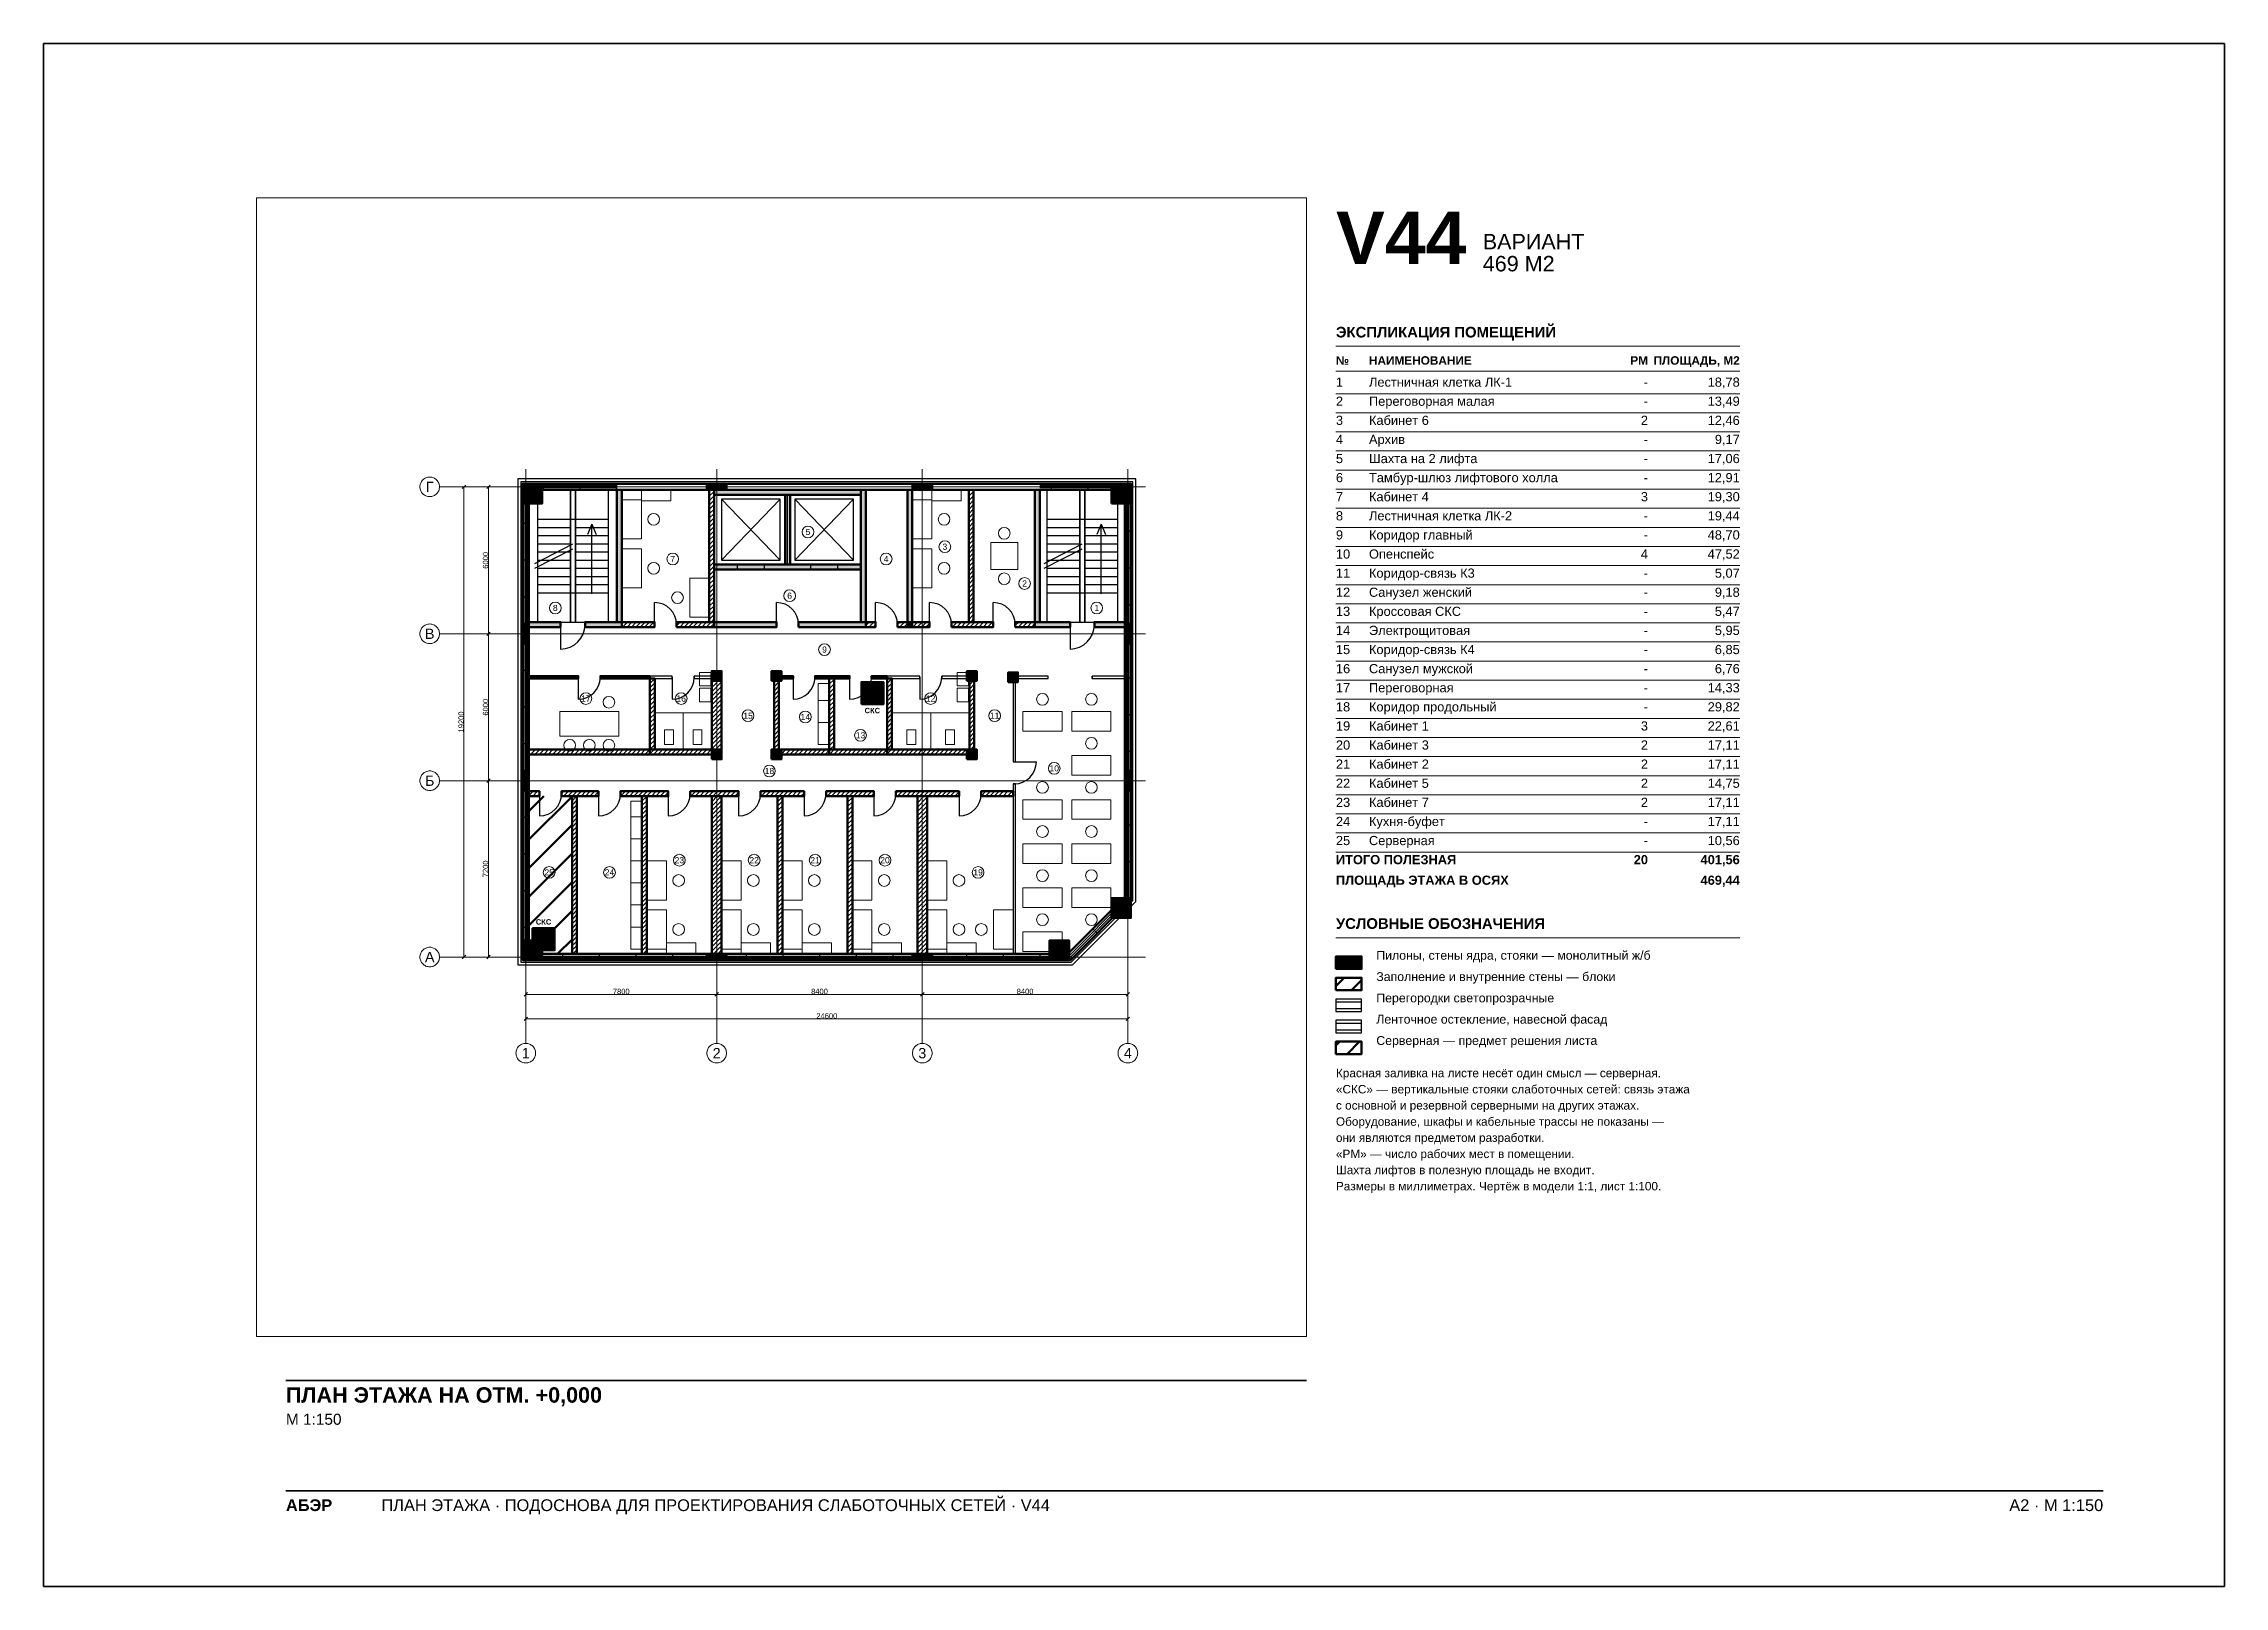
# Paper-space layout 'A2-1-100' of a CAD drawing. Header units: millimetres. Extents: x 0 to 594, y 0 to 420.
# The model-space entities are those that its viewports show. They can reach past a viewport. Long polylines and large blocks are cut down to what shows.
import ezdxf
from ezdxf.enums import TextEntityAlignment as Align

# ---------------------------------------------------------------- set-up
doc = ezdxf.new("R2010")
doc.units = ezdxf.units.MM
doc.linetypes.add('CENTER2', pattern=[2.541, 1.587, -0.318, 0.318, -0.318])
for name, color, linetype, lineweight in [('A-ANNO-LEGEND', 7, 'CONTINUOUS', 18), ('A-ANNO-NOTES', 8, 'CONTINUOUS', 13), ('A-ANNO-ROOM', 7, 'CONTINUOUS', 18), ('A-ANNO-TABLE', 7, 'CONTINUOUS', 18), ('A-DIMS', 8, 'CONTINUOUS', 13), ('A-DOOR', 3, 'CONTINUOUS', 25), ('A-ELEV', 7, 'CONTINUOUS', 25), ('A-FACADE-PANEL', 8, 'CONTINUOUS', 25), ('A-FURN', 8, 'CONTINUOUS', 18), ('A-GLAZ-RIBBON', 5, 'CONTINUOUS', 25), ('A-GRID', 8, 'CENTER2', 13), ('A-HATCH', 9, 'CONTINUOUS', 9), ('A-OUTLINE', 7, 'CONTINUOUS', 50), ('A-SANI', 8, 'CONTINUOUS', 18), ('A-STAIR', 7, 'CONTINUOUS', 25), ('A-TITLE', 7, 'CONTINUOUS', 35), ('A-VIEWPORT', 8, 'CONTINUOUS', 9), ('A-WALL-BLOCK', 9, 'CONTINUOUS', 50), ('A-WALL-GLASS', 4, 'CONTINUOUS', 25), ('A-WALL-RC', 7, 'CONTINUOUS', 50), ('E-SCS-RISER', 1, 'CONTINUOUS', 50), ('E-SERVER-ROOM', 1, 'CONTINUOUS', 50)]:
    doc.layers.add(name, color=color, linetype=linetype, lineweight=lineweight)
doc.styles.add('Arial', font='arial.ttf')
doc.styles.add('Arial-Bold', font='arialbd.ttf')
doc.styles.get("Standard").update_dxf_attribs({"font": 'arial.ttf'})

psp = doc.layouts.new('A2-1-100')

# ---------------------------------------------------------------- texts
at = {"layer": 'A-ANNO-LEGEND'}
for s, height, style, p in [('УСЛОВНЫЕ ОБОЗНАЧЕНИЯ', 2.9, 'Arial-Bold', (352, 179)), ('Пилоны, стены ядра, стояки — монолитный ж/б', 2.4, 'Arial', (363, 170.6)), ('Заполнение и внутренние стены — блоки', 2.4, 'Arial', (363, 164.8)), ('Перегородки светопрозрачные', 2.4, 'Arial', (363, 159)), ('Ленточное остекление, навесной фасад', 2.4, 'Arial', (363, 153.2)), ('Серверная — предмет решения листа', 2.4, 'Arial', (363, 147.4))]:
    psp.add_text(s, height=height, dxfattribs=dict(at, style=style)).set_placement(p)
at = {"layer": 'A-ANNO-NOTES', "style": 'Arial'}
for s, p in [('«СКС» — вертикальные стояки слаботочных сетей: связь этажа', (352, 134.2)), ('Красная заливка на листе несёт один смысл — серверная.', (352, 138.6)), ('с основной и резервной серверными на других этажах.', (352, 129.8)), ('Оборудование, шкафы и кабельные трассы не показаны —', (352, 125.4)), ('они являются предметом разработки.', (352, 121)), ('«РМ» — число рабочих мест в помещении.', (352, 116.6)), ('Шахта лифтов в полезную площадь не входит.', (352, 112.2)), ('Размеры в миллиметрах. Чертёж в модели 1:1, лист 1:100.', (352, 107.8))]:
    psp.add_text(s, height=2.3, dxfattribs=at).set_placement(p)
at = {"layer": 'A-ANNO-TABLE'}
for s, height, style, p in [('ЭКСПЛИКАЦИЯ ПОМЕЩЕНИЙ', 2.9, 'Arial-Bold', (352, 340)), ('№', 2.3, 'Arial-Bold', (352, 332.6)), ('НАИМЕНОВАНИЕ', 2.3, 'Arial-Bold', (361, 332.6)), ('1', 2.5, 'Arial', (352, 326.6)), ('Лестничная клетка ЛК-1', 2.5, 'Arial', (361, 326.6)), ('2', 2.5, 'Arial', (352, 321.4)), ('Переговорная малая', 2.5, 'Arial', (361, 321.4)), ('3', 2.5, 'Arial', (352, 316.2)), ('Кабинет 6', 2.5, 'Arial', (361, 316.2)), ('4', 2.5, 'Arial', (352, 311)), ('Архив', 2.5, 'Arial', (361, 311)), ('5', 2.5, 'Arial', (352, 305.8)), ('6', 2.5, 'Arial', (352, 300.6)), ('Тамбур-шлюз лифтового холла', 2.5, 'Arial', (361, 300.6)), ('Шахта на 2 лифта', 2.5, 'Arial', (361, 305.8)), ('7', 2.5, 'Arial', (352, 295.4)), ('Кабинет 4', 2.5, 'Arial', (361, 295.4)), ('8', 2.5, 'Arial', (352, 290.2)), ('Лестничная клетка ЛК-2', 2.5, 'Arial', (361, 290.2)), ('9', 2.5, 'Arial', (352, 285)), ('Коридор главный', 2.5, 'Arial', (361, 285)), ('10', 2.5, 'Arial', (352, 279.8)), ('Опенспейс', 2.5, 'Arial', (361, 279.8)), ('11', 2.5, 'Arial', (352, 274.6)), ('Коридор-связь К3', 2.5, 'Arial', (361, 274.6)), ('12', 2.5, 'Arial', (352, 269.4)), ('Санузел женский', 2.5, 'Arial', (361, 269.4)), ('13', 2.5, 'Arial', (352, 264.2)), ('14', 2.5, 'Arial', (352, 259)), ('Электрощитовая', 2.5, 'Arial', (361, 259)), ('Кроссовая СКС', 2.5, 'Arial', (361, 264.2)), ('15', 2.5, 'Arial', (352, 253.8)), ('Коридор-связь К4', 2.5, 'Arial', (361, 253.8)), ('16', 2.5, 'Arial', (352, 248.6)), ('Санузел мужской', 2.5, 'Arial', (361, 248.6)), ('17', 2.5, 'Arial', (352, 243.4)), ('Переговорная', 2.5, 'Arial', (361, 243.4)), ('18', 2.5, 'Arial', (352, 238.2)), ('Коридор продольный', 2.5, 'Arial', (361, 238.2)), ('19', 2.5, 'Arial', (352, 233)), ('Кабинет 1', 2.5, 'Arial', (361, 233)), ('20', 2.5, 'Arial', (352, 227.8)), ('Кабинет 3', 2.5, 'Arial', (361, 227.8)), ('21', 2.5, 'Arial', (352, 222.6)), ('22', 2.5, 'Arial', (352, 217.4)), ('Кабинет 2', 2.5, 'Arial', (361, 222.6)), ('Кабинет 5', 2.5, 'Arial', (361, 217.4)), ('23', 2.5, 'Arial', (352, 212.2)), ('Кабинет 7', 2.5, 'Arial', (361, 212.2)), ('24', 2.5, 'Arial', (352, 207)), ('Кухня-буфет', 2.5, 'Arial', (361, 207)), ('25', 2.5, 'Arial', (352, 201.8)), ('Серверная', 2.5, 'Arial', (361, 201.8)), ('ИТОГО ПОЛЕЗНАЯ', 2.5, 'Arial-Bold', (352, 196.6)), ('ПЛОЩАДЬ ЭТАЖА В ОСЯХ', 2.5, 'Arial-Bold', (352, 191))]:
    psp.add_text(s, height=height, dxfattribs=dict(at, style=style)).set_placement(p)
for s, height, style, p in [('РМ', 2.3, 'Arial-Bold', (437, 332.6)), ('ПЛОЩАДЬ, М2', 2.3, 'Arial-Bold', (462, 332.6)), ('-', 2.5, 'Arial', (437, 326.6)), ('18,78', 2.5, 'Arial', (462, 326.6)), ('-', 2.5, 'Arial', (437, 321.4)), ('13,49', 2.5, 'Arial', (462, 321.4)), ('2', 2.5, 'Arial', (437, 316.2)), ('12,46', 2.5, 'Arial', (462, 316.2)), ('-', 2.5, 'Arial', (437, 311)), ('9,17', 2.5, 'Arial', (462, 311)), ('-', 2.5, 'Arial', (437, 305.8)), ('17,06', 2.5, 'Arial', (462, 305.8)), ('12,91', 2.5, 'Arial', (462, 300.6)), ('3', 2.5, 'Arial', (437, 295.4)), ('-', 2.5, 'Arial', (437, 300.6)), ('19,30', 2.5, 'Arial', (462, 295.4)), ('-', 2.5, 'Arial', (437, 290.2)), ('19,44', 2.5, 'Arial', (462, 290.2)), ('-', 2.5, 'Arial', (437, 285)), ('48,70', 2.5, 'Arial', (462, 285)), ('4', 2.5, 'Arial', (437, 279.8)), ('47,52', 2.5, 'Arial', (462, 279.8)), ('-', 2.5, 'Arial', (437, 274.6)), ('5,07', 2.5, 'Arial', (462, 274.6)), ('-', 2.5, 'Arial', (437, 269.4)), ('9,18', 2.5, 'Arial', (462, 269.4)), ('-', 2.5, 'Arial', (437, 264.2)), ('5,47', 2.5, 'Arial', (462, 264.2)), ('5,95', 2.5, 'Arial', (462, 259)), ('-', 2.5, 'Arial', (437, 259)), ('6,85', 2.5, 'Arial', (462, 253.8)), ('-', 2.5, 'Arial', (437, 253.8)), ('-', 2.5, 'Arial', (437, 248.6)), ('6,76', 2.5, 'Arial', (462, 248.6)), ('-', 2.5, 'Arial', (437, 243.4)), ('14,33', 2.5, 'Arial', (462, 243.4)), ('-', 2.5, 'Arial', (437, 238.2)), ('29,82', 2.5, 'Arial', (462, 238.2)), ('3', 2.5, 'Arial', (437, 233)), ('22,61', 2.5, 'Arial', (462, 233)), ('2', 2.5, 'Arial', (437, 227.8)), ('17,11', 2.5, 'Arial', (462, 227.8)), ('2', 2.5, 'Arial', (437, 222.6)), ('2', 2.5, 'Arial', (437, 217.4)), ('17,11', 2.5, 'Arial', (462, 222.6)), ('14,75', 2.5, 'Arial', (462, 217.4)), ('2', 2.5, 'Arial', (437, 212.2)), ('17,11', 2.5, 'Arial', (462, 212.2)), ('-', 2.5, 'Arial', (437, 207)), ('17,11', 2.5, 'Arial', (462, 207)), ('-', 2.5, 'Arial', (437, 201.8)), ('10,56', 2.5, 'Arial', (462, 201.8)), ('20', 2.5, 'Arial-Bold', (437, 196.6)), ('401,56', 2.5, 'Arial-Bold', (462, 196.6)), ('469,44', 2.5, 'Arial-Bold', (462, 191))]:
    psp.add_text(s, height=height, dxfattribs=dict(at, style=style)).set_placement(p, align=Align.RIGHT)
at = {"layer": 'A-TITLE'}
for s, height, style, p in [('V44', 14.3, 'Arial-Bold', (352, 360)), ('ВАРИАНТ', 4.2, 'Arial', (392, 364)), ('469 М2', 4.2, 'Arial', (392, 358)), ('ПЛАН ЭТАЖА НА ОТМ. +0,000', 4.2, 'Arial-Bold', (66, 50)), ('М 1:150', 3, 'Arial', (66, 44)), ('ПЛАН ЭТАЖА · ПОДОСНОВА ДЛЯ ПРОЕКТИРОВАНИЯ СЛАБОТОЧНЫХ СЕТЕЙ · V44', 3.2, 'Arial', (92, 20.5)), ('АБЭР', 3.2, 'Arial-Bold', (66, 20.5))]:
    psp.add_text(s, height=height, dxfattribs=dict(at, style=style)).set_placement(p)
at = {"layer": 'A-TITLE', "style": 'Arial'}
psp.add_text('A2 · М 1:150', height=3.2, dxfattribs=at).set_placement((561, 20.5), align=Align.RIGHT)

msp = doc.modelspace()

# ---------------------------------------------------------------- texts
at = {"layer": 'A-ANNO-ROOM'}
for s, p in [('5', (11529, 17358)), ('7', (6005, 16255)), ('4', (14723, 16255)), ('3', (17122, 16755)), ('2', (20379, 15255)), ('8', (1205, 14255)), ('6', (10779, 14755)), ('1', (23328, 14255)), ('9', (12205, 12555)), ('17', (2455, 10555)), ('16', (6348, 10555)), ('15', (9080, 9855)), ('14', (11422, 9805)), ('12', (16541, 10555)), ('11', (19155, 9855)), ('13', (13674, 9055)), ('18', (9955, 7598)), ('10', (21590, 7705)), ('25', (955, 3455)), ('24', (3420, 3455)), ('23', (6275, 3955)), ('22', (9330, 3955)), ('21', (11820, 3955)), ('20', (14675, 3955)), ('19', (18480, 3455))]:
    msp.add_text(s, height=250, dxfattribs=at).set_placement(p, align=Align.MIDDLE_CENTER)
at = {"layer": 'A-DIMS'}
for s, p in [('6000', (-1645, 16200)), ('19200', (-2645, 9600)), ('6000', (-1645, 10200)), ('7200', (-1645, 3600))]:
    msp.add_text(s, height=220, rotation=90, dxfattribs=at).set_placement(p, align=Align.MIDDLE_CENTER)
for s, p in [('7800', (3900, -1405)), ('8400', (12000, -1405)), ('8400', (20400, -1405)), ('24600', (12300, -2405))]:
    msp.add_text(s, height=220, dxfattribs=at).set_placement(p, align=Align.MIDDLE_CENTER)
at = {"layer": 'A-GRID'}
for s, p in [('Г', (-3925, 19200)), ('В', (-3925, 13200)), ('Б', (-3925, 7200)), ('А', (-3925, 0)), ('1', (0, -3925)), ('2', (7800, -3925)), ('3', (16200, -3925)), ('4', (24600, -3925))]:
    msp.add_text(s, height=420, dxfattribs=at).set_placement(p, align=Align.MIDDLE_CENTER)
at = {"layer": 'E-SCS-RISER', "style": 'Arial-Bold'}
for p in [(14161, 10065), (725, 1435)]:
    msp.add_text('СКС', height=220, dxfattribs=at).set_placement(p, align=Align.MIDDLE_CENTER)

# ---------------------------------------------------------------- hatches: boundary and pattern name
at = {"layer": 'A-HATCH'}
h = msp.add_hatch(dxfattribs=at)
h.set_pattern_fill('ANSI31', scale=40)
h.paths.add_polyline_path([(7499, 13675), (7699, 13675), (7699, 19075), (7699, 19075), (7499, 19075), (7499, 19075)])
h = msp.add_hatch(dxfattribs=at)
h.set_pattern_fill('ANSI31', scale=40)
h.paths.add_polyline_path([(18099, 13675), (18299, 13675), (18299, 19075), (18299, 19075), (18099, 19075), (18099, 19075)])
h = msp.add_hatch(dxfattribs=at)
h.set_pattern_fill('ANSI31', scale=40)
h.paths.add_polyline_path([(3925, 13475), (5262, 13475), (5262, 13675), (3925, 13675)])
h = msp.add_hatch(dxfattribs=at)
h.set_pattern_fill('ANSI31', scale=40)
h.paths.add_polyline_path([(6162, 13475), (7699, 13475), (7699, 13675), (6162, 13675)])
h = msp.add_hatch(dxfattribs=at)
h.set_pattern_fill('ANSI31', scale=40)
h.paths.add_polyline_path([(13893, 13475), (14292, 13475), (14292, 13675), (13893, 13675)])
h = msp.add_hatch(dxfattribs=at)
h.set_pattern_fill('ANSI31', scale=40)
h.paths.add_polyline_path([(15192, 13475), (15592, 13475), (15592, 13675), (15192, 13675)])
h = msp.add_hatch(dxfattribs=at)
h.set_pattern_fill('ANSI31', scale=40)
h.paths.add_polyline_path([(15792, 13475), (16496, 13475), (16496, 13675), (15792, 13675)])
h = msp.add_hatch(dxfattribs=at)
h.set_pattern_fill('ANSI31', scale=40)
h.paths.add_polyline_path([(17396, 13475), (19098, 13475), (19098, 13675), (17396, 13675)])
h = msp.add_hatch(dxfattribs=at)
h.set_pattern_fill('ANSI31', scale=40)
h.paths.add_polyline_path([(19998, 13475), (20798, 13475), (20798, 13675), (19998, 13675)])
h = msp.add_hatch(dxfattribs=at)
h.set_pattern_fill('ANSI31', scale=40)
h.paths.add_polyline_path([(125, 11375), (125, 11375), (2146, 11375), (2146, 11475), (125, 11475), (125, 11475)])
h = msp.add_hatch(dxfattribs=at)
h.set_pattern_fill('ANSI31', scale=40)
h.paths.add_polyline_path([(3046, 11375), (5068, 11375), (5068, 11475), (3046, 11475)])
h = msp.add_hatch(dxfattribs=at)
h.set_pattern_fill('ANSI31', scale=40)
h.paths.add_polyline_path([(5068, 8475), (5268, 8475), (5268, 11375), (5068, 11375)])
h = msp.add_hatch(dxfattribs=at)
h.set_pattern_fill('ANSI31', scale=40)
h.paths.add_polyline_path([(7600, 8275), (8000, 8275), (8000, 11475), (7600, 11475)])
h = msp.add_hatch(dxfattribs=at)
h.set_pattern_fill('ANSI31', scale=40)
h.paths.add_polyline_path([(10142, 8275), (10342, 8275), (10342, 11475), (10142, 11475)])
h = msp.add_hatch(dxfattribs=at)
h.set_pattern_fill('ANSI31', scale=40)
h.paths.add_polyline_path([(10342, 11375), (10918, 11375), (10918, 11475), (10342, 11475)])
h = msp.add_hatch(dxfattribs=at)
h.set_pattern_fill('ANSI31', scale=40)
h.paths.add_polyline_path([(11818, 11375), (12394, 11375), (12394, 11475), (11818, 11475)])
h = msp.add_hatch(dxfattribs=at)
h.set_pattern_fill('ANSI31', scale=40)
h.paths.add_polyline_path([(12394, 11375), (13228, 11375), (13228, 11475), (12394, 11475)])
h = msp.add_hatch(dxfattribs=at)
h.set_pattern_fill('ANSI31', scale=40)
h.paths.add_polyline_path([(12394, 8475), (12594, 8475), (12594, 11375), (12394, 11375)])
h = msp.add_hatch(dxfattribs=at)
h.set_pattern_fill('ANSI31', scale=40)
h.paths.add_polyline_path([(14128, 11375), (14761, 11375), (14761, 11475), (14128, 11475)])
h = msp.add_hatch(dxfattribs=at)
h.set_pattern_fill('ANSI31', scale=40)
h.paths.add_polyline_path([(14761, 8475), (14961, 8475), (14961, 11375), (14761, 11375)])
h = msp.add_hatch(dxfattribs=at)
h.set_pattern_fill('ANSI31', scale=40)
h.paths.add_polyline_path([(18125, 8275), (18325, 8275), (18325, 11475), (18125, 11475)])
h = msp.add_hatch(dxfattribs=at)
h.set_pattern_fill('ANSI31', scale=40)
h.paths.add_polyline_path([(19910, 11375), (20010, 11375), (20010, 11475), (19910, 11475)])
h = msp.add_hatch(dxfattribs=at)
h.set_pattern_fill('ANSI31', scale=40)
h.paths.add_polyline_path([(125, 8275), (125, 8275), (5068, 8275), (5068, 8475), (125, 8475), (125, 8475)])
h = msp.add_hatch(dxfattribs=at)
h.set_pattern_fill('ANSI31', scale=40)
h.paths.add_polyline_path([(5068, 8275), (7600, 8275), (7600, 8475), (5068, 8475)])
h = msp.add_hatch(dxfattribs=at)
h.set_pattern_fill('ANSI31', scale=40)
h.paths.add_polyline_path([(10342, 8275), (12394, 8275), (12394, 8475), (10342, 8475)])
h = msp.add_hatch(dxfattribs=at)
h.set_pattern_fill('ANSI31', scale=40)
h.paths.add_polyline_path([(12394, 8275), (14761, 8275), (14761, 8475), (12394, 8475)])
h = msp.add_hatch(dxfattribs=at)
h.set_pattern_fill('ANSI31', scale=40)
h.paths.add_polyline_path([(14761, 8275), (18125, 8275), (18125, 8475), (14761, 8475)])
h = msp.add_hatch(dxfattribs=at)
h.set_pattern_fill('ANSI31', scale=40)
h.paths.add_polyline_path([(125, 6568), (125, 6568), (558, 6568), (558, 6768), (125, 6768), (125, 6768)])
h = msp.add_hatch(dxfattribs=at)
h.set_pattern_fill('ANSI31', scale=40)
h.paths.add_polyline_path([(1458, 6568), (2968, 6568), (2968, 6768), (1458, 6768)])
h = msp.add_hatch(dxfattribs=at)
h.set_pattern_fill('ANSI31', scale=40)
h.paths.add_polyline_path([(1890, 125), (2090, 125), (2090, 125), (2090, 6568), (1890, 6568), (1890, 125)])
h = msp.add_hatch(dxfattribs=at)
h.set_pattern_fill('ANSI31', scale=40)
h.paths.add_polyline_path([(3868, 6568), (5822, 6568), (5822, 6768), (3868, 6768)])
h = msp.add_hatch(dxfattribs=at)
h.set_pattern_fill('ANSI31', scale=40)
h.paths.add_polyline_path([(4745, 125), (4945, 125), (4945, 125), (4945, 6568), (4745, 6568), (4745, 125)])
h = msp.add_hatch(dxfattribs=at)
h.set_pattern_fill('ANSI31', scale=40)
h.paths.add_polyline_path([(6722, 6568), (8695, 6568), (8695, 6768), (6722, 6768)])
h = msp.add_hatch(dxfattribs=at)
h.set_pattern_fill('ANSI31', scale=40)
h.paths.add_polyline_path([(7600, 125), (8000, 125), (8000, 125), (8000, 6568), (7600, 6568), (7600, 125)])
h = msp.add_hatch(dxfattribs=at)
h.set_pattern_fill('ANSI31', scale=40)
h.paths.add_polyline_path([(9595, 6568), (11368, 6568), (11368, 6768), (9595, 6768)])
h = msp.add_hatch(dxfattribs=at)
h.set_pattern_fill('ANSI31', scale=40)
h.paths.add_polyline_path([(10290, 125), (10490, 125), (10490, 125), (10490, 6568), (10290, 6568), (10290, 125)])
h = msp.add_hatch(dxfattribs=at)
h.set_pattern_fill('ANSI31', scale=40)
h.paths.add_polyline_path([(12268, 6568), (14222, 6568), (14222, 6768), (12268, 6768)])
h = msp.add_hatch(dxfattribs=at)
h.set_pattern_fill('ANSI31', scale=40)
h.paths.add_polyline_path([(13145, 125), (13345, 125), (13345, 125), (13345, 6568), (13145, 6568), (13145, 125)])
h = msp.add_hatch(dxfattribs=at)
h.set_pattern_fill('ANSI31', scale=40)
h.paths.add_polyline_path([(15122, 6568), (17705, 6568), (17705, 6768), (15122, 6768)])
h = msp.add_hatch(dxfattribs=at)
h.set_pattern_fill('ANSI31', scale=40)
h.paths.add_polyline_path([(16000, 125), (16400, 125), (16400, 125), (16400, 6568), (16000, 6568), (16000, 125)])
h = msp.add_hatch(dxfattribs=at)
h.set_pattern_fill('ANSI31', scale=40)
h.paths.add_polyline_path([(18605, 6568), (19910, 6568), (19910, 6768), (18605, 6768)])
at = {"layer": 'A-WALL-RC'}
h = msp.add_hatch(color=7, dxfattribs=at)
h.dxf.hatch_style = 1
h.paths.add_polyline_path([(-125, 18525), (675, 18525), (675, 19325), (-125, 19325)])
h = msp.add_hatch(color=7, dxfattribs=at)
h.dxf.hatch_style = 1
h.paths.add_polyline_path([(3725, 13675), (3925, 13675), (3925, 19075), (3925, 19075), (3725, 19075), (3725, 19075)])
h = msp.add_hatch(color=7, dxfattribs=at)
h.dxf.hatch_style = 1
h.paths.add_polyline_path([(7400, 19075), (8200, 19075), (8200, 19325), (7400, 19325)])
h = msp.add_hatch(color=7, dxfattribs=at)
h.dxf.hatch_style = 1
h.paths.add_polyline_path([(7699, 18875), (13693, 18875), (13693, 19075), (13693, 19075), (7699, 19075), (7699, 19075)])
h = msp.add_hatch(color=7, dxfattribs=at)
h.dxf.hatch_style = 1
h.paths.add_polyline_path([(10596, 16028), (10796, 16028), (10796, 18875), (10596, 18875)])
h = msp.add_hatch(color=7, dxfattribs=at)
h.dxf.hatch_style = 1
h.paths.add_polyline_path([(13693, 13675), (13893, 13675), (13893, 19075), (13893, 19075), (13693, 19075), (13693, 19075)])
h = msp.add_hatch(color=7, dxfattribs=at)
h.dxf.hatch_style = 1
h.paths.add_polyline_path([(15592, 13675), (15792, 13675), (15792, 19075), (15792, 19075), (15592, 19075), (15592, 19075)])
h = msp.add_hatch(color=7, dxfattribs=at)
h.dxf.hatch_style = 1
h.paths.add_polyline_path([(15800, 19075), (16600, 19075), (16600, 19325), (15800, 19325)])
h = msp.add_hatch(color=7, dxfattribs=at)
h.dxf.hatch_style = 1
h.paths.add_polyline_path([(20798, 13675), (20998, 13675), (20998, 19075), (20998, 19075), (20798, 19075), (20798, 19075)])
h = msp.add_hatch(color=7, dxfattribs=at)
h.dxf.hatch_style = 1
h.paths.add_polyline_path([(23925, 18525), (24725, 18525), (24725, 19325), (23925, 19325)])
h = msp.add_hatch(color=7, dxfattribs=at)
h.dxf.hatch_style = 1
h.paths.add_polyline_path([(7699, 15828), (13693, 15828), (13693, 16028), (7699, 16028)])
h = msp.add_hatch(color=7, dxfattribs=at)
h.dxf.hatch_style = 1
h.paths.add_polyline_path([(-125, 12800), (125, 12800), (125, 13600), (-125, 13600)])
h = msp.add_hatch(color=7, dxfattribs=at)
h.dxf.hatch_style = 1
h.paths.add_polyline_path([(125, 13475), (125, 13475), (1425, 13475), (1425, 13675), (125, 13675), (125, 13675)])
h = msp.add_hatch(color=7, dxfattribs=at)
h.dxf.hatch_style = 1
h.paths.add_polyline_path([(2425, 13475), (3925, 13475), (3925, 13675), (2425, 13675)])
h = msp.add_hatch(color=7, dxfattribs=at)
h.dxf.hatch_style = 1
h.paths.add_polyline_path([(7699, 13475), (10246, 13475), (10246, 13675), (7699, 13675)])
h = msp.add_hatch(color=7, dxfattribs=at)
h.dxf.hatch_style = 1
h.paths.add_polyline_path([(11146, 13475), (13893, 13475), (13893, 13675), (11146, 13675)])
h = msp.add_hatch(color=7, dxfattribs=at)
h.dxf.hatch_style = 1
h.paths.add_polyline_path([(15592, 13475), (15792, 13475), (15792, 13675), (15592, 13675)])
h = msp.add_hatch(color=7, dxfattribs=at)
h.dxf.hatch_style = 1
h.paths.add_polyline_path([(20798, 13475), (22236, 13475), (22236, 13675), (20798, 13675)])
h = msp.add_hatch(color=7, dxfattribs=at)
h.dxf.hatch_style = 1
h.paths.add_polyline_path([(23236, 13475), (24475, 13475), (24475, 13475), (24475, 13675), (24475, 13675), (23236, 13675)])
h = msp.add_hatch(color=7, dxfattribs=at)
h.dxf.hatch_style = 1
h.paths.add_polyline_path([(24475, 12800), (24725, 12800), (24725, 13600), (24475, 13600)])
h = msp.add_hatch(color=7, dxfattribs=at)
h.dxf.hatch_style = 1
h.paths.add_polyline_path([(7600, 11275), (8000, 11275), (8000, 11675), (7600, 11675)])
h = msp.add_hatch(color=7, dxfattribs=at)
h.dxf.hatch_style = 1
h.paths.add_polyline_path([(10042, 11275), (10442, 11275), (10442, 11675), (10042, 11675)])
h = msp.add_hatch(color=7, dxfattribs=at)
h.dxf.hatch_style = 1
h.paths.add_polyline_path([(18025, 11275), (18425, 11275), (18425, 11675), (18025, 11675)])
h = msp.add_hatch(color=7, dxfattribs=at)
h.dxf.hatch_style = 1
h.paths.add_polyline_path([(19710, 11225), (20110, 11225), (20110, 11625), (19710, 11625)])
h = msp.add_hatch(color=7, dxfattribs=at)
h.dxf.hatch_style = 1
h.paths.add_polyline_path([(7600, 8075), (8000, 8075), (8000, 8475), (7600, 8475)])
h = msp.add_hatch(color=7, dxfattribs=at)
h.dxf.hatch_style = 1
h.paths.add_polyline_path([(10042, 8075), (10442, 8075), (10442, 8475), (10042, 8475)])
h = msp.add_hatch(color=7, dxfattribs=at)
h.dxf.hatch_style = 1
h.paths.add_polyline_path([(18025, 8075), (18425, 8075), (18425, 8475), (18025, 8475)])
h = msp.add_hatch(color=7, dxfattribs=at)
h.dxf.hatch_style = 1
h.paths.add_polyline_path([(-125, 6800), (125, 6800), (125, 7600), (-125, 7600)])
h = msp.add_hatch(color=7, dxfattribs=at)
h.dxf.hatch_style = 1
h.paths.add_polyline_path([(24475, 6800), (24725, 6800), (24725, 7600), (24475, 7600)])
h = msp.add_hatch(color=7, dxfattribs=at)
h.dxf.hatch_style = 1
h.paths.add_polyline_path([(23925, 1600), (24725, 1600), (24725, 2400), (23925, 2400)])
h = msp.add_hatch(color=7, dxfattribs=at)
h.dxf.hatch_style = 1
h.paths.add_polyline_path([(-125, -125), (675, -125), (675, 675), (-125, 675)])
h = msp.add_hatch(color=7, dxfattribs=at)
h.dxf.hatch_style = 1
h.paths.add_polyline_path([(7400, -125), (8200, -125), (8200, 125), (7400, 125)])
h = msp.add_hatch(color=7, dxfattribs=at)
h.dxf.hatch_style = 1
h.paths.add_polyline_path([(15800, -125), (16600, -125), (16600, 125), (15800, 125)])
h = msp.add_hatch(color=7, dxfattribs=at)
h.dxf.hatch_style = 1
h.paths.add_polyline_path([(21400, -125), (22200, -125), (22200, 675), (21400, 675)])
at = {"layer": 'E-SCS-RISER'}
h = msp.add_hatch(color=7, dxfattribs=at)
h.dxf.hatch_style = 1
h.paths.add_polyline_path([(13711, 10325), (14611, 10325), (14611, 11225), (13711, 11225)])
h = msp.add_hatch(color=7, dxfattribs=at)
h.dxf.hatch_style = 1
h.paths.add_polyline_path([(275, 275), (1175, 275), (1175, 1175), (275, 1175)])
at = {"layer": 'E-SERVER-ROOM'}
h = msp.add_hatch(dxfattribs=at)
h.set_pattern_fill('ANSI31', scale=260)
h.paths.add_polyline_path([(125, 125), (1890, 125), (1890, 6568), (125, 6568)])

# ---------------------------------------------------------------- linework, layer by layer
at = {"layer": 'A-ANNO-ROOM'}
for centre in [(11529, 17358), (17122, 16755), (6005, 16255), (14723, 16255), (20379, 15255), (1205, 14255), (10779, 14755), (23328, 14255), (12205, 12555), (2455, 10555), (6348, 10555), (16541, 10555), (9080, 9855), (11422, 9805), (19155, 9855), (13674, 9055), (9955, 7598), (21590, 7705), (955, 3455), (3420, 3455), (6275, 3955), (9330, 3955), (11820, 3955), (14675, 3955), (18480, 3455)]:
    msp.add_circle(centre, 240, dxfattribs=at)
at = {"layer": 'A-DIMS'}
for p, q in [((-2596, 19129), (-2454, 19271)), ((-2525, 0), (-2525, 19200)), ((-1596, 19129), (-1454, 19271)), ((-1525, 13200), (-1525, 19200)), ((-1596, 13129), (-1454, 13271)), ((-1596, 13129), (-1454, 13271)), ((-1525, 7200), (-1525, 13200)), ((-1596, 7129), (-1454, 7271)), ((-1596, 7129), (-1454, 7271)), ((-1525, 0), (-1525, 7200)), ((-2596, -71), (-2454, 71)), ((-1596, -71), (-1454, 71)), ((-71, -1596), (71, -1454)), ((0, -1525), (7800, -1525)), ((7729, -1596), (7871, -1454)), ((7729, -1596), (7871, -1454)), ((7800, -1525), (16200, -1525)), ((16129, -1596), (16271, -1454)), ((16129, -1596), (16271, -1454)), ((16200, -1525), (24600, -1525)), ((24529, -1596), (24671, -1454)), ((-71, -2596), (71, -2454)), ((0, -2525), (24600, -2525)), ((24529, -2596), (24671, -2454))]:
    msp.add_line(p, q, dxfattribs=at)
at = {"layer": 'A-DOOR'}
for p, q in [((8648, 15828), (8648, 16028)), ((9748, 15828), (9748, 16028)), ((11644, 15828), (11644, 16028)), ((12744, 15828), (12744, 16028)), ((5262, 13575), (5262, 14475)), ((10246, 13575), (10246, 14475)), ((14292, 13575), (14292, 14475)), ((16496, 13575), (16496, 14475)), ((19098, 13575), (19098, 14475)), ((1425, 13475), (1425, 13675)), ((1425, 13575), (1425, 12575)), ((2425, 13475), (2425, 13675)), ((5262, 13475), (5262, 13675)), ((6162, 13475), (6162, 13675)), ((10246, 13475), (10246, 13675)), ((11146, 13475), (11146, 13675)), ((14292, 13475), (14292, 13675)), ((15192, 13475), (15192, 13675)), ((16496, 13475), (16496, 13675)), ((17396, 13475), (17396, 13675)), ((19098, 13475), (19098, 13675)), ((19998, 13475), (19998, 13675)), ((22236, 13475), (22236, 13675)), ((22236, 13575), (22236, 12575)), ((23236, 13475), (23236, 13675)), ((2146, 11375), (2146, 11475)), ((2146, 11425), (2146, 10525)), ((3046, 11375), (3046, 11475)), ((5984, 11375), (5984, 11475)), ((5984, 11425), (5984, 10525)), ((6884, 11375), (6884, 11475)), ((10918, 11375), (10918, 11475)), ((10918, 11425), (10918, 10525)), ((11818, 11375), (11818, 11475)), ((13228, 11375), (13228, 11475)), ((13228, 11425), (13228, 10525)), ((14128, 11375), (14128, 11475)), ((16093, 11375), (16093, 11475)), ((16093, 11425), (16093, 10525)), ((16993, 11375), (16993, 11475)), ((21342, 11375), (21342, 11475)), ((23142, 11375), (23142, 11475)), ((19910, 7972), (20010, 7972)), ((19960, 7972), (20860, 7972)), ((558, 6568), (558, 6768)), ((558, 6668), (558, 5768)), ((1458, 6568), (1458, 6768)), ((2968, 6568), (2968, 6768)), ((2968, 6668), (2968, 5768)), ((3868, 6568), (3868, 6768)), ((5822, 6568), (5822, 6768)), ((5822, 6668), (5822, 5768)), ((6722, 6568), (6722, 6768)), ((8695, 6568), (8695, 6768)), ((8695, 6668), (8695, 5768)), ((9595, 6568), (9595, 6768)), ((11368, 6568), (11368, 6768)), ((11368, 6668), (11368, 5768)), ((12268, 6568), (12268, 6768)), ((14222, 6568), (14222, 6768)), ((14222, 6668), (14222, 5768)), ((15122, 6568), (15122, 6768)), ((17705, 6568), (17705, 6768)), ((17705, 6668), (17705, 5768)), ((18605, 6568), (18605, 6768)), ((19910, 7072), (20010, 7072))]:
    msp.add_line(p, q, dxfattribs=at)
for centre, radius, start, end in [((5262, 13575), 900, 0, 90), ((10246, 13575), 900, 0, 90), ((14292, 13575), 900, 0, 90), ((16496, 13575), 900, 0, 90), ((19098, 13575), 900, 0, 90), ((1425, 13575), 1000, -90, 0), ((22236, 13575), 1000, -90, 0), ((2146, 11425), 900, -90, 0), ((5984, 11425), 900, -90, 0), ((10918, 11425), 900, -90, 0), ((13228, 11425), 900, -90, 0), ((16093, 11425), 900, -90, 0), ((19960, 7972), 900, -90, 0), ((558, 6668), 900, -90, 0), ((2968, 6668), 900, -90, 0), ((5822, 6668), 900, -90, 0), ((8695, 6668), 900, -90, 0), ((11368, 6668), 900, -90, 0), ((14222, 6668), 900, -90, 0), ((17705, 6668), 900, -90, 0)]:
    msp.add_arc(centre, radius, start, end, dxfattribs=at)
at = {"layer": 'A-ELEV'}
for p, q in [((10696, 16028), (10696, 18875)), ((7998, 16202), (10398, 18702)), ((7998, 18702), (10398, 16202)), ((10994, 16202), (13394, 18702)), ((10994, 18702), (13394, 16202))]:
    msp.add_line(p, q, dxfattribs=at)
for points in [[(7998, 16202), (10398, 16202), (10398, 18702), (7998, 18702)], [(10994, 16202), (13394, 16202), (13394, 18702), (10994, 18702)]]:
    msp.add_lwpolyline(points, close=True, dxfattribs=at)
at = {"layer": 'A-FACADE-PANEL'}
for points in [[(24925, 2265), (24925, 19525), (-325, 19525), (-325, -325), (22335, -325)], [(24805, 2315), (24805, 19405), (-205, 19405), (-205, -205), (22285, -205)]]:
    msp.add_lwpolyline(points, close=True, dxfattribs=at)
at = {"layer": 'A-FURN'}
for p, q in [((11944, 10475), (12394, 10475)), ((11944, 9575), (12394, 9575)), ((4295, 5725), (4745, 5725)), ((4295, 4825), (4745, 4825)), ((4295, 3925), (4745, 3925)), ((4295, 3025), (4745, 3025)), ((4295, 2125), (4745, 2125)), ((4295, 1225), (4745, 1225))]:
    msp.add_line(p, q, dxfattribs=at)
for points in [[(4725, 18625), (5925, 18625), (5925, 19075), (4725, 19075)], [(16592, 18625), (17792, 18625), (17792, 19075), (16592, 19075)], [(3925, 17075), (4725, 17075), (4725, 18675), (3925, 18675)], [(15792, 17075), (16592, 17075), (16592, 18675), (15792, 18675)], [(3925, 15075), (4725, 15075), (4725, 16675), (3925, 16675)], [(15792, 15075), (16592, 15075), (16592, 16675), (15792, 16675)], [(18999, 15825), (20098, 15825), (20098, 16925), (18999, 16925)], [(6699, 13875), (7499, 13875), (7499, 15475), (6699, 15475)], [(11944, 8675), (12394, 8675), (12394, 11175), (11944, 11175)], [(1396, 9025), (3796, 9025), (3796, 10025), (1396, 10025)], [(20310, 9225), (21910, 9225), (21910, 10025), (20310, 10025)], [(22310, 9225), (23910, 9225), (23910, 10025), (22310, 10025)], [(22310, 7425), (23910, 7425), (23910, 8225), (22310, 8225)], [(4295, 325), (4745, 325), (4745, 6368), (4295, 6368)], [(20310, 5625), (21910, 5625), (21910, 6425), (20310, 6425)], [(22310, 5625), (23910, 5625), (23910, 6425), (22310, 6425)], [(20310, 3825), (21910, 3825), (21910, 4625), (20310, 4625)], [(22310, 3825), (23910, 3825), (23910, 4625), (22310, 4625)], [(4945, 2325), (5745, 2325), (5745, 3925), (4945, 3925)], [(8000, 2325), (8800, 2325), (8800, 3925), (8000, 3925)], [(10490, 2325), (11290, 2325), (11290, 3925), (10490, 3925)], [(13345, 2325), (14145, 2325), (14145, 3925), (13345, 3925)], [(16400, 2325), (17200, 2325), (17200, 3925), (16400, 3925)], [(20310, 2025), (21910, 2025), (21910, 2825), (20310, 2825)], [(22310, 2025), (23910, 2025), (23910, 2825), (22310, 2825)], [(4945, 325), (5745, 325), (5745, 1925), (4945, 1925)], [(8000, 325), (8800, 325), (8800, 1925), (8000, 1925)], [(10490, 325), (11290, 325), (11290, 1925), (10490, 1925)], [(13345, 325), (14145, 325), (14145, 1925), (13345, 1925)], [(16400, 325), (17200, 325), (17200, 1925), (16400, 1925)], [(19110, 325), (19910, 325), (19910, 1925), (19110, 1925)], [(20310, 225), (21910, 225), (21910, 1025), (20310, 1025)], [(5745, 125), (6945, 125), (6945, 575), (5745, 575)], [(8800, 125), (10000, 125), (10000, 575), (8800, 575)], [(11290, 125), (12490, 125), (12490, 575), (11290, 575)], [(14145, 125), (15345, 125), (15345, 575), (14145, 575)], [(17200, 125), (18400, 125), (18400, 575), (17200, 575)]]:
    msp.add_lwpolyline(points, close=True, dxfattribs=at)
for centre in [(5225, 17875), (17092, 17875), (19548, 17305), (5225, 15875), (17092, 15875), (19548, 15445), (6199, 14675), (21110, 10525), (23110, 10525), (3396, 10405), (23110, 8725), (1796, 8645), (2596, 8645), (3396, 8645), (21110, 6925), (23110, 6925), (21110, 5125), (23110, 5125), (21110, 3325), (23110, 3325), (6245, 3125), (9300, 3125), (11790, 3125), (14645, 3125), (17700, 3125), (6245, 1125), (9300, 1125), (11790, 1125), (14645, 1125), (17700, 1125), (18610, 1125), (21110, 1525), (23110, 1525)]:
    msp.add_circle(centre, 240, dxfattribs=at)
at = {"layer": 'A-GLAZ-RIBBON'}
for p, q in [((125, 19200), (-125, 19200)), ((-40, 19200), (-40, 0)), ((40, 19200), (40, 0)), ((3725, 19240), (125, 19240)), ((3725, 19160), (125, 19160)), ((725, 19075), (725, 19325)), ((2225, 19075), (2225, 19325)), ((3725, 19075), (3725, 19325)), ((24475, 19240), (20998, 19240)), ((24475, 19160), (20998, 19160)), ((21475, 19075), (21475, 19325)), ((22975, 19075), (22975, 19325)), ((24475, 19075), (24475, 19325)), ((24475, 18900), (24725, 18900)), ((24560, 2400), (24560, 19200)), ((24640, 2400), (24640, 19200)), ((125, 17700), (-125, 17700)), ((24475, 17400), (24725, 17400)), ((125, 16200), (-125, 16200)), ((24475, 15900), (24725, 15900)), ((125, 14700), (-125, 14700)), ((24475, 14400), (24725, 14400)), ((125, 13200), (-125, 13200)), ((24475, 12900), (24725, 12900)), ((125, 11700), (-125, 11700)), ((24475, 11400), (24725, 11400)), ((125, 10200), (-125, 10200)), ((24475, 9900), (24725, 9900)), ((125, 8700), (-125, 8700)), ((24475, 8400), (24725, 8400)), ((125, 7200), (-125, 7200)), ((24475, 6900), (24725, 6900)), ((125, 5700), (-125, 5700)), ((24475, 5400), (24725, 5400)), ((125, 4200), (-125, 4200)), ((24475, 3900), (24725, 3900)), ((125, 2700), (-125, 2700)), ((22172, 28), (24572, 2428)), ((22228, -28), (24628, 2372)), ((24233, 2210), (24410, 2033)), ((24475, 2400), (24725, 2400)), ((125, 1200), (-125, 1200)), ((23172, 1149), (23349, 972)), ((0, 125), (0, -125)), ((0, 40), (22200, 40)), ((1500, 125), (1500, -125)), ((3000, 125), (3000, -125)), ((4500, 125), (4500, -125)), ((6000, 125), (6000, -125)), ((7500, 125), (7500, -125)), ((9000, 125), (9000, -125)), ((10500, 125), (10500, -125)), ((12000, 125), (12000, -125)), ((13500, 125), (13500, -125)), ((15000, 125), (15000, -125)), ((16500, 125), (16500, -125)), ((18000, 125), (18000, -125)), ((19500, 125), (19500, -125)), ((21000, 125), (21000, -125)), ((22112, 88), (22288, -88)), ((0, -40), (22200, -40))]:
    msp.add_line(p, q, dxfattribs=at)
at = {"layer": 'A-GRID'}
for p, q in [((0, -3525), (0, 19925)), ((7800, -3525), (7800, 19925)), ((16200, -3525), (16200, 19925)), ((24600, -3525), (24600, 19925)), ((-3525, 19200), (25325, 19200)), ((-3525, 13200), (25325, 13200)), ((-3525, 7200), (25325, 7200)), ((-3525, 0), (25325, 0))]:
    msp.add_line(p, q, dxfattribs=at)
for centre in [(-3925, 19200), (-3925, 13200), (-3925, 7200), (-3925, 0), (0, -3925), (7800, -3925), (16200, -3925), (24600, -3925)]:
    msp.add_circle(centre, 400, dxfattribs=at)
at = {"layer": 'A-OUTLINE'}
for points in [[(24725, 2348), (24725, 19325), (-125, 19325), (-125, -125), (22252, -125)], [(24475, 2452), (24475, 19075), (125, 19075), (125, 125), (22148, 125)]]:
    msp.add_lwpolyline(points, close=True, dxfattribs=at)
at = {"layer": 'A-SANI'}
for points in [[(7100, 11075), (7560, 11075), (7560, 11625), (7100, 11625)], [(17625, 11075), (18085, 11075), (18085, 11625), (17625, 11625)], [(7100, 10425), (7560, 10425), (7560, 10975), (7100, 10975)], [(17625, 10425), (18085, 10425), (18085, 10975), (17625, 10975)], [(5268, 8475), (6434, 8475), (6434, 9975), (5268, 9975)], [(6434, 8475), (7600, 8475), (7600, 9975), (6434, 9975)], [(14961, 8475), (16543, 8475), (16543, 9975), (14961, 9975)], [(16543, 8475), (18125, 8475), (18125, 9975), (16543, 9975)], [(5671, 8675), (6031, 8675), (6031, 9275), (5671, 9275)], [(6837, 8675), (7197, 8675), (7197, 9275), (6837, 9275)], [(15572, 8675), (15932, 8675), (15932, 9275), (15572, 9275)], [(17154, 8675), (17514, 8675), (17514, 9275), (17154, 9275)]]:
    msp.add_lwpolyline(points, close=True, dxfattribs=at)
at = {"layer": 'A-STAIR'}
for p, q in [((475, 17875), (1825, 17875)), ((475, 17875), (3375, 17875)), ((2025, 17875), (3375, 17875)), ((21286, 17875), (22636, 17875)), ((21286, 17875), (24186, 17875)), ((22836, 17875), (24186, 17875)), ((475, 17542), (1825, 17542)), ((475, 17208), (1825, 17208)), ((2025, 17542), (3375, 17542)), ((2025, 17208), (3375, 17208)), ((2700, 17675), (2520, 17255)), ((2700, 14825), (2700, 17675)), ((2700, 17675), (2880, 17255)), ((21286, 17542), (22636, 17542)), ((21286, 17208), (22636, 17208)), ((22836, 17542), (24186, 17542)), ((22836, 17208), (24186, 17208)), ((23512, 17675), (23332, 17255)), ((23512, 14825), (23512, 17675)), ((23512, 17675), (23692, 17255)), ((375, 16075), (1925, 16875)), ((375, 15875), (1925, 16675)), ((475, 16875), (1825, 16875)), ((475, 16542), (1825, 16542)), ((475, 16208), (1825, 16208)), ((2025, 16875), (3375, 16875)), ((2025, 16542), (3375, 16542)), ((2025, 16208), (3375, 16208)), ((21186, 16075), (22736, 16875)), ((21186, 15875), (22736, 16675)), ((21286, 16875), (22636, 16875)), ((21286, 16542), (22636, 16542)), ((21286, 16208), (22636, 16208)), ((22836, 16875), (24186, 16875)), ((22836, 16542), (24186, 16542)), ((22836, 16208), (24186, 16208)), ((475, 15875), (1825, 15875)), ((475, 15542), (1825, 15542)), ((475, 15208), (1825, 15208)), ((2025, 15875), (3375, 15875)), ((2025, 15542), (3375, 15542)), ((2025, 15208), (3375, 15208)), ((21286, 15875), (22636, 15875)), ((21286, 15542), (22636, 15542)), ((21286, 15208), (22636, 15208)), ((22836, 15875), (24186, 15875)), ((22836, 15542), (24186, 15542)), ((22836, 15208), (24186, 15208)), ((475, 14875), (3375, 14875)), ((21286, 14875), (24186, 14875))]:
    msp.add_line(p, q, dxfattribs=at)
for points in [[(475, 13675), (1825, 13675), (1825, 19075), (475, 19075)], [(1825, 13675), (2025, 13675), (2025, 19075), (1825, 19075)], [(2025, 13675), (3375, 13675), (3375, 19075), (2025, 19075)], [(21286, 13675), (22636, 13675), (22636, 19075), (21286, 19075)], [(22636, 13675), (22836, 13675), (22836, 19075), (22636, 19075)], [(22836, 13675), (24186, 13675), (24186, 19075), (22836, 19075)]]:
    msp.add_lwpolyline(points, close=True, dxfattribs=at)
at = {"layer": 'A-WALL-BLOCK'}
for points in [[(7499, 13675), (7699, 13675), (7699, 19075), (7699, 19075), (7499, 19075), (7499, 19075)], [(18099, 13675), (18299, 13675), (18299, 19075), (18299, 19075), (18099, 19075), (18099, 19075)], [(3925, 13475), (5262, 13475), (5262, 13675), (3925, 13675)], [(6162, 13475), (7699, 13475), (7699, 13675), (6162, 13675)], [(13893, 13475), (14292, 13475), (14292, 13675), (13893, 13675)], [(15192, 13475), (15592, 13475), (15592, 13675), (15192, 13675)], [(15792, 13475), (16496, 13475), (16496, 13675), (15792, 13675)], [(17396, 13475), (19098, 13475), (19098, 13675), (17396, 13675)], [(19998, 13475), (20798, 13475), (20798, 13675), (19998, 13675)], [(125, 11375), (125, 11375), (2146, 11375), (2146, 11475), (125, 11475), (125, 11475)], [(3046, 11375), (5068, 11375), (5068, 11475), (3046, 11475)], [(5068, 8475), (5268, 8475), (5268, 11375), (5068, 11375)], [(7600, 8275), (8000, 8275), (8000, 11475), (7600, 11475)], [(10142, 8275), (10342, 8275), (10342, 11475), (10142, 11475)], [(10342, 11375), (10918, 11375), (10918, 11475), (10342, 11475)], [(11818, 11375), (12394, 11375), (12394, 11475), (11818, 11475)], [(12394, 11375), (13228, 11375), (13228, 11475), (12394, 11475)], [(12394, 8475), (12594, 8475), (12594, 11375), (12394, 11375)], [(14128, 11375), (14761, 11375), (14761, 11475), (14128, 11475)], [(14761, 8475), (14961, 8475), (14961, 11375), (14761, 11375)], [(18125, 8275), (18325, 8275), (18325, 11475), (18125, 11475)], [(19910, 11375), (20010, 11375), (20010, 11475), (19910, 11475)], [(125, 8275), (125, 8275), (5068, 8275), (5068, 8475), (125, 8475), (125, 8475)], [(5068, 8275), (7600, 8275), (7600, 8475), (5068, 8475)], [(10342, 8275), (12394, 8275), (12394, 8475), (10342, 8475)], [(12394, 8275), (14761, 8275), (14761, 8475), (12394, 8475)], [(14761, 8275), (18125, 8275), (18125, 8475), (14761, 8475)], [(125, 6568), (125, 6568), (558, 6568), (558, 6768), (125, 6768), (125, 6768)], [(1458, 6568), (2968, 6568), (2968, 6768), (1458, 6768)], [(1890, 125), (2090, 125), (2090, 125), (2090, 6568), (1890, 6568), (1890, 125)], [(3868, 6568), (5822, 6568), (5822, 6768), (3868, 6768)], [(4745, 125), (4945, 125), (4945, 125), (4945, 6568), (4745, 6568), (4745, 125)], [(6722, 6568), (8695, 6568), (8695, 6768), (6722, 6768)], [(7600, 125), (8000, 125), (8000, 125), (8000, 6568), (7600, 6568), (7600, 125)], [(9595, 6568), (11368, 6568), (11368, 6768), (9595, 6768)], [(10290, 125), (10490, 125), (10490, 125), (10490, 6568), (10290, 6568), (10290, 125)], [(12268, 6568), (14222, 6568), (14222, 6768), (12268, 6768)], [(13145, 125), (13345, 125), (13345, 125), (13345, 6568), (13145, 6568), (13145, 125)], [(15122, 6568), (17705, 6568), (17705, 6768), (15122, 6768)], [(16000, 125), (16400, 125), (16400, 125), (16400, 6568), (16000, 6568), (16000, 125)], [(18605, 6568), (19910, 6568), (19910, 6768), (18605, 6768)]]:
    msp.add_lwpolyline(points, close=True, dxfattribs=at)
at = {"layer": 'A-WALL-GLASS'}
for points in [[(5068, 11375), (5984, 11375), (5984, 11475), (5068, 11475)], [(6884, 11375), (7600, 11375), (7600, 11475), (6884, 11475)], [(14761, 11375), (16093, 11375), (16093, 11475), (14761, 11475)], [(16993, 11375), (18125, 11375), (18125, 11475), (16993, 11475)], [(19910, 7972), (20010, 7972), (20010, 11375), (19910, 11375)], [(20010, 11375), (21342, 11375), (21342, 11475), (20010, 11475)], [(23142, 11375), (24475, 11375), (24475, 11375), (24475, 11475), (24475, 11475), (23142, 11475)], [(19910, 125), (20010, 125), (20010, 125), (20010, 7072), (19910, 7072), (19910, 125)]]:
    msp.add_lwpolyline(points, close=True, dxfattribs=at)
at = {"layer": 'A-WALL-RC'}
for points in [[(-125, 18525), (675, 18525), (675, 19325), (-125, 19325)], [(3725, 13675), (3925, 13675), (3925, 19075), (3925, 19075), (3725, 19075), (3725, 19075)], [(7400, 19075), (8200, 19075), (8200, 19325), (7400, 19325)], [(7699, 18875), (13693, 18875), (13693, 19075), (13693, 19075), (7699, 19075), (7699, 19075)], [(10596, 16028), (10796, 16028), (10796, 18875), (10596, 18875)], [(13693, 13675), (13893, 13675), (13893, 19075), (13893, 19075), (13693, 19075), (13693, 19075)], [(15592, 13675), (15792, 13675), (15792, 19075), (15792, 19075), (15592, 19075), (15592, 19075)], [(15800, 19075), (16600, 19075), (16600, 19325), (15800, 19325)], [(20798, 13675), (20998, 13675), (20998, 19075), (20998, 19075), (20798, 19075), (20798, 19075)], [(23925, 18525), (24725, 18525), (24725, 19325), (23925, 19325)], [(7699, 15828), (13693, 15828), (13693, 16028), (7699, 16028)], [(-125, 12800), (125, 12800), (125, 13600), (-125, 13600)], [(125, 13475), (125, 13475), (1425, 13475), (1425, 13675), (125, 13675), (125, 13675)], [(2425, 13475), (3925, 13475), (3925, 13675), (2425, 13675)], [(7699, 13475), (10246, 13475), (10246, 13675), (7699, 13675)], [(11146, 13475), (13893, 13475), (13893, 13675), (11146, 13675)], [(15592, 13475), (15792, 13475), (15792, 13675), (15592, 13675)], [(20798, 13475), (22236, 13475), (22236, 13675), (20798, 13675)], [(23236, 13475), (24475, 13475), (24475, 13475), (24475, 13675), (24475, 13675), (23236, 13675)], [(24475, 12800), (24725, 12800), (24725, 13600), (24475, 13600)], [(7600, 11275), (8000, 11275), (8000, 11675), (7600, 11675)], [(10042, 11275), (10442, 11275), (10442, 11675), (10042, 11675)], [(18025, 11275), (18425, 11275), (18425, 11675), (18025, 11675)], [(19710, 11225), (20110, 11225), (20110, 11625), (19710, 11625)], [(7600, 8075), (8000, 8075), (8000, 8475), (7600, 8475)], [(10042, 8075), (10442, 8075), (10442, 8475), (10042, 8475)], [(18025, 8075), (18425, 8075), (18425, 8475), (18025, 8475)], [(-125, 6800), (125, 6800), (125, 7600), (-125, 7600)], [(24475, 6800), (24725, 6800), (24725, 7600), (24475, 7600)], [(23925, 1600), (24725, 1600), (24725, 2400), (23925, 2400)], [(-125, -125), (675, -125), (675, 675), (-125, 675)], [(7400, -125), (8200, -125), (8200, 125), (7400, 125)], [(15800, -125), (16600, -125), (16600, 125), (15800, 125)], [(21400, -125), (22200, -125), (22200, 675), (21400, 675)]]:
    msp.add_lwpolyline(points, close=True, dxfattribs=at)
at = {"layer": 'E-SCS-RISER'}
for points in [[(13711, 10325), (14611, 10325), (14611, 11225), (13711, 11225)], [(275, 275), (1175, 275), (1175, 1175), (275, 1175)]]:
    msp.add_lwpolyline(points, close=True, dxfattribs=at)

msp.set_redraw_order([(e.dxf.handle, doc.entitydb.next_handle()) for e in msp.query("TEXT MTEXT ATTDEF DIMENSION ARC_DIMENSION")])  # texts and dimensions are drawn at this point

# ---------------------------------------------------------------- hatches: boundary and pattern name
at = {"layer": 'A-WALL-BLOCK'}
h = psp.add_hatch(dxfattribs=at)
h.set_pattern_fill('ANSI31', scale=1.2)
h.paths.add_polyline_path([(352, 162.3), (359, 162.3), (359, 165.7), (352, 165.7)])
at = {"layer": 'A-WALL-RC'}
h = psp.add_hatch(color=7, dxfattribs=at)
h.dxf.hatch_style = 1
h.paths.add_polyline_path([(352, 168.1), (359, 168.1), (359, 171.5), (352, 171.5)])
at = {"layer": 'E-SERVER-ROOM'}
h = psp.add_hatch(dxfattribs=at)
h.set_pattern_fill('ANSI31', scale=1.2)
h.paths.add_polyline_path([(352, 144.9), (359, 144.9), (359, 148.3), (352, 148.3)])

# ---------------------------------------------------------------- linework, layer by layer
at = {"layer": 'A-ANNO-LEGEND'}
psp.add_line((352, 176.6), (462, 176.6), dxfattribs=at)
at = {"layer": 'A-ANNO-NOTES'}
for p, q in [((352, 324.7), (462, 324.7)), ((352, 319.5), (462, 319.5)), ((352, 314.3), (462, 314.3)), ((352, 309.1), (462, 309.1)), ((352, 303.9), (462, 303.9)), ((352, 298.7), (462, 298.7)), ((352, 293.5), (462, 293.5)), ((352, 288.3), (462, 288.3)), ((352, 283.1), (462, 283.1)), ((352, 277.9), (462, 277.9)), ((352, 272.7), (462, 272.7)), ((352, 267.5), (462, 267.5)), ((352, 262.3), (462, 262.3)), ((352, 257.1), (462, 257.1)), ((352, 251.9), (462, 251.9)), ((352, 246.7), (462, 246.7)), ((352, 241.5), (462, 241.5)), ((352, 236.3), (462, 236.3)), ((352, 231.1), (462, 231.1)), ((352, 225.9), (462, 225.9)), ((352, 220.7), (462, 220.7)), ((352, 215.5), (462, 215.5)), ((352, 210.3), (462, 210.3)), ((352, 205.1), (462, 205.1)), ((352, 199.9), (462, 199.9))]:
    psp.add_line(p, q, dxfattribs=at)
at = {"layer": 'A-ANNO-TABLE'}
for p, q in [((352, 337.6), (462, 337.6)), ((352, 330.8), (462, 330.8)), ((352, 199.9), (462, 199.9))]:
    psp.add_line(p, q, dxfattribs=at)
at = {"layer": 'A-GLAZ-RIBBON'}
for p, q in [((352, 153.3), (359, 153.3)), ((352, 151.5), (359, 151.5))]:
    psp.add_line(p, q, dxfattribs=at)
psp.add_lwpolyline([(352, 150.7), (359, 150.7), (359, 154.1), (352, 154.1)], close=True, dxfattribs=at)
at = {"layer": 'A-TITLE'}
for p, q in [((66, 56), (344, 56)), ((66, 26), (561, 26))]:
    psp.add_line(p, q, dxfattribs=at)
psp.add_lwpolyline([(0, 0), (594, 0), (594, 420), (0, 420)], close=True, dxfattribs=at)
at = {"layer": 'A-WALL-BLOCK'}
psp.add_lwpolyline([(352, 162.3), (359, 162.3), (359, 165.7), (352, 165.7)], close=True, dxfattribs=at)
at = {"layer": 'A-WALL-GLASS'}
for p, q in [((352, 159.1), (359, 159.1)), ((352, 157.3), (359, 157.3))]:
    psp.add_line(p, q, dxfattribs=at)
psp.add_lwpolyline([(352, 156.5), (359, 156.5), (359, 159.9), (352, 159.9)], close=True, dxfattribs=at)
at = {"layer": 'A-WALL-RC'}
psp.add_lwpolyline([(352, 168.1), (359, 168.1), (359, 171.5), (352, 171.5)], close=True, dxfattribs=at)
at = {"layer": 'E-SERVER-ROOM'}
psp.add_lwpolyline([(352, 144.9), (359, 144.9), (359, 148.3), (352, 148.3)], close=True, dxfattribs=at)

psp.set_redraw_order([(e.dxf.handle, doc.entitydb.next_handle()) for e in psp.query("TEXT MTEXT ATTDEF DIMENSION ARC_DIMENSION")])  # texts and dimensions are drawn at this point

# ---------------------------------------------------------------- viewports
at = {"layer": 'A-VIEWPORT'}
psp.add_viewport(center=(201, 223), size=(286, 310), view_center_point=(10450, 7750), view_height=46500, dxfattribs=at)

doc.saveas('drawing.dxf')
